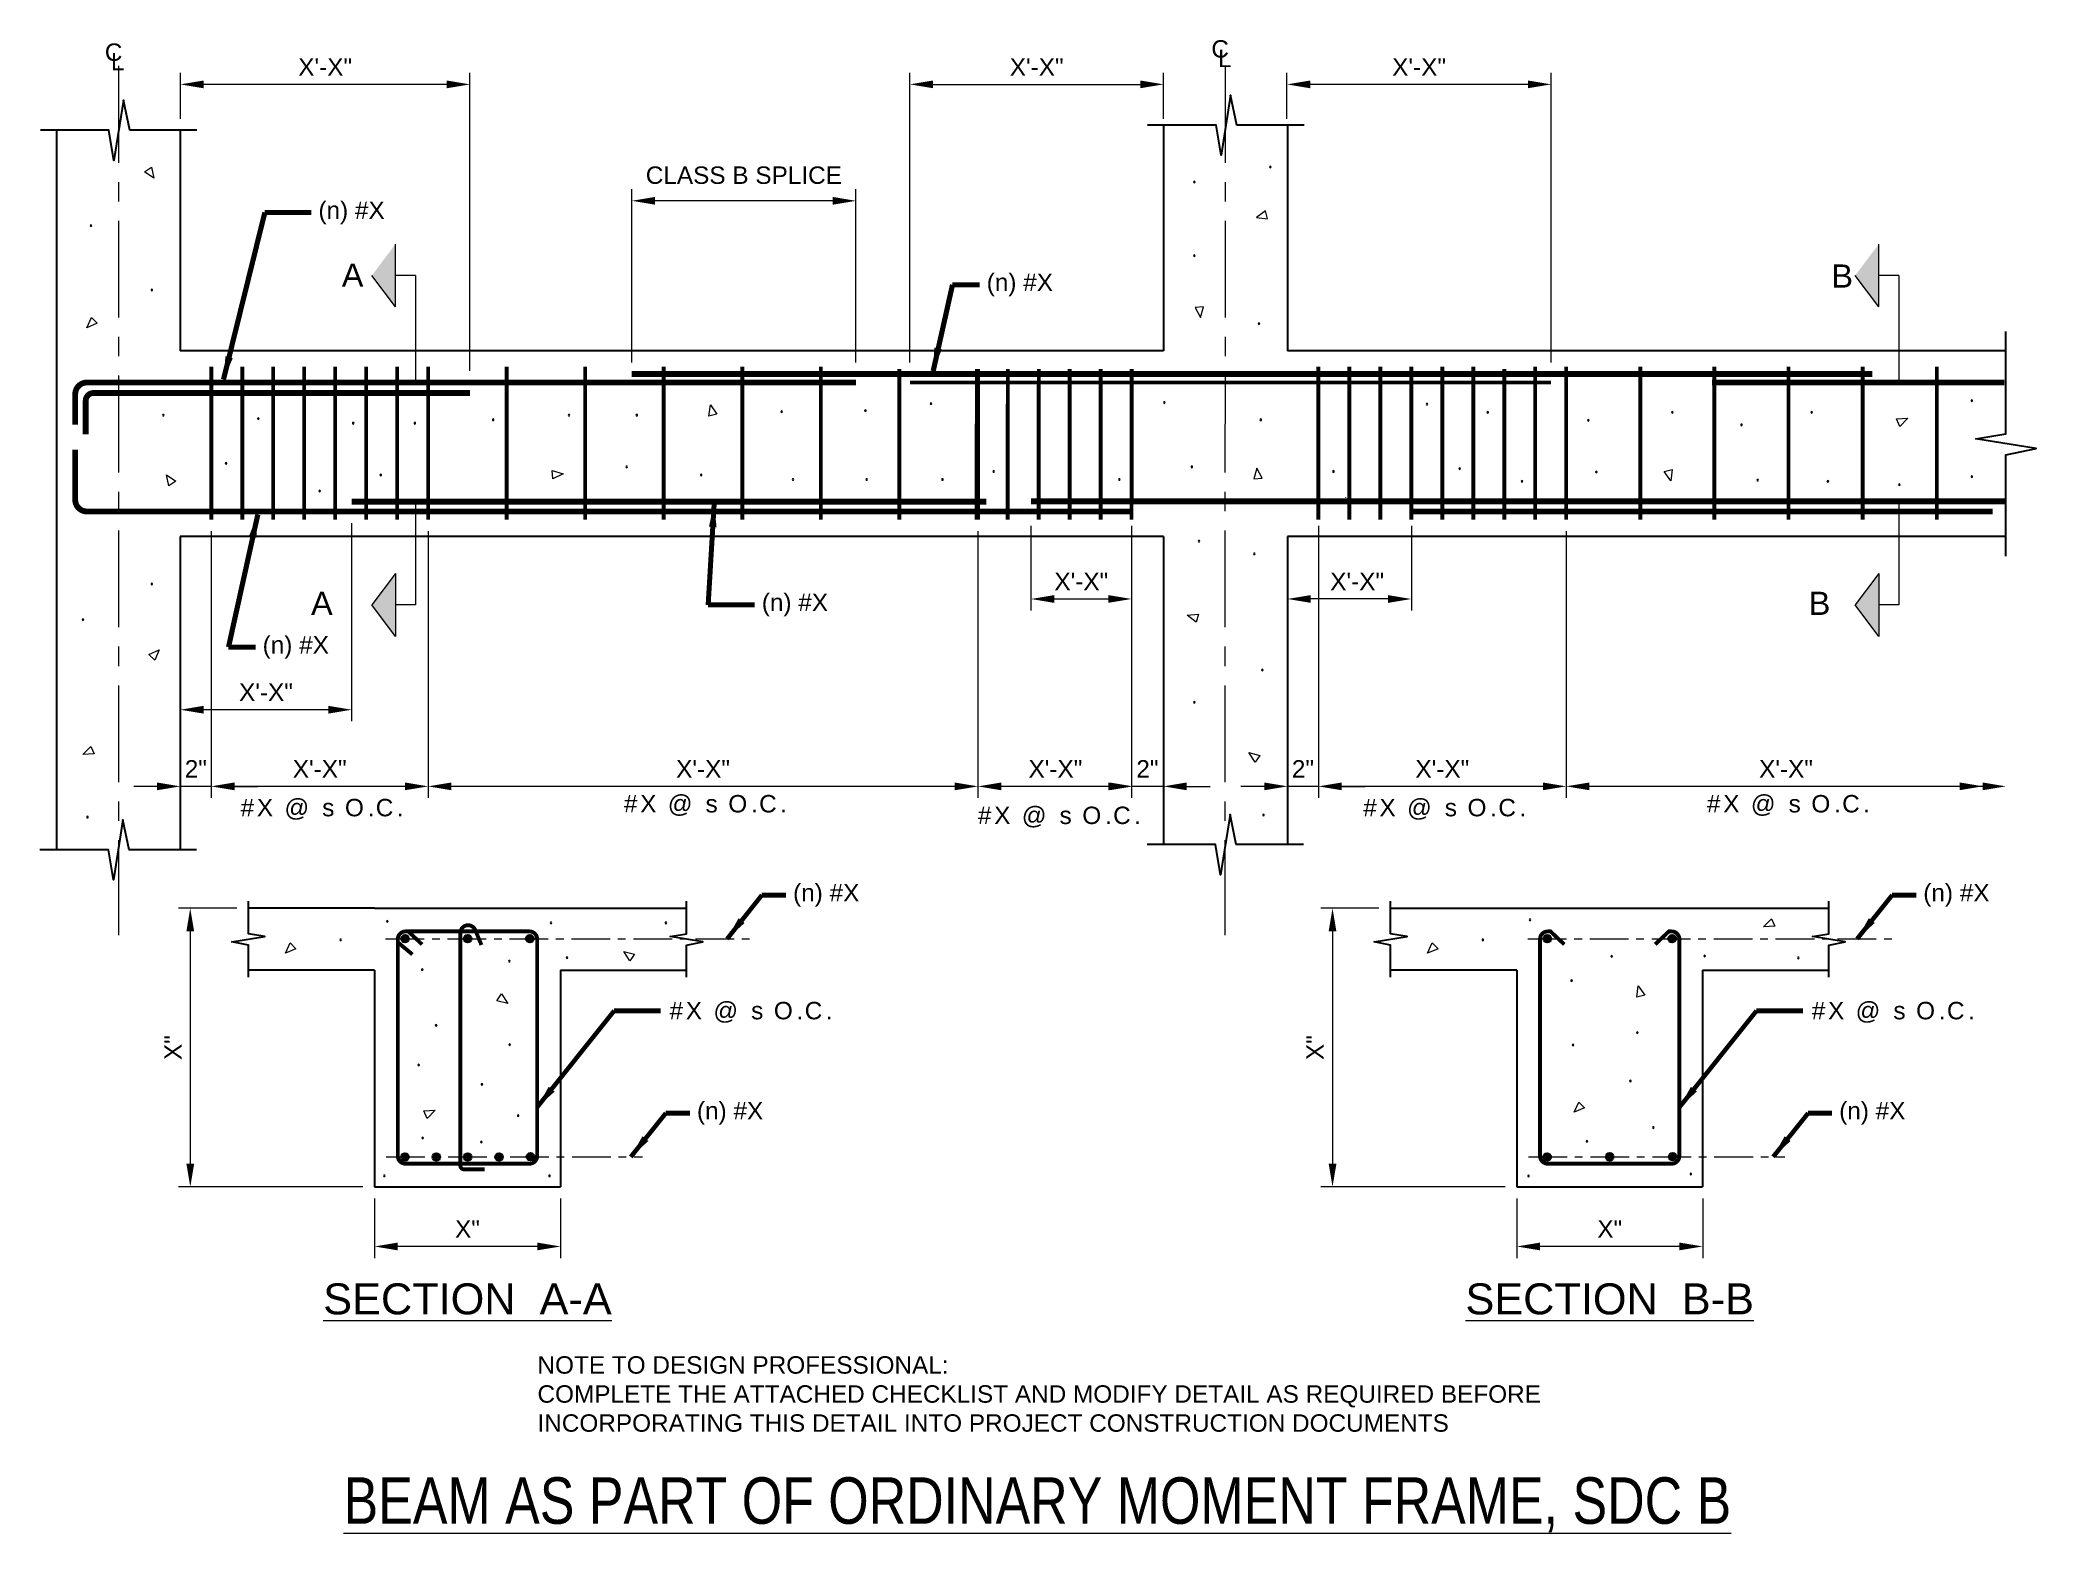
# Model space of a CAD drawing. Header units: inches. Extents: x -1737 to -1608, y 997 to 1093.
import ezdxf

# ---------------------------------------------------------------- set-up
doc = ezdxf.new("R2010")
doc.units = ezdxf.units.IN
doc.header["$LTSCALE"] = 5
doc.header["$MEASUREMENT"] = 0
doc.linetypes.add('CENTER', pattern=[2, 1.25, -0.25, 0.25, -0.25])
doc.linetypes.add('HIDDEN', pattern=[0.375, 0.25, -0.125])
for name, color, linetype, lineweight in [('S-ANNO-DIMS', 1, 'Continuous', 20), ('S-ANNO-TEXT', 7, 'Continuous', 20), ('S-DELT-PATT', 7, 'Continuous', 15), ('S-DETL', 3, 'Continuous', 30), ('S-GRID', 9, 'CENTER', 20)]:
    doc.layers.add(name, color=color, linetype=linetype, lineweight=lineweight)
doc.styles.add('Romans', font='arial.ttf')
doc.dimstyles.get("Standard").update_dxf_attribs({"dimtxt": 0.18, "dimasz": 0.18, "dimexe": 0.18, "dimexo": 0.0625, "dimgap": 0.09, "dimtad": 0, "dimtih": 1, "dimtoh": 1, "dimdec": 4, "dimzin": 0, "dimdsep": 46, "dimtxsty": 'Standard', "dimcen": 0.09, "dimadec": 0, "dimazin": 0, "dimtfac": 1, "dimtdec": 4, "dimtofl": 0, "dimtmove": 0, "dimatfit": 3, "dimfxl": 1, "dimtolj": 1, "dimtzin": 0, "dimarcsym": 0})

msp = doc.modelspace()

# ---------------------------------------------------------------- texts
at = {"layer": 'S-ANNO-DIMS', "char_height": 1.125, "attachment_point": 1, "style": 'Romans'}
for insert in [(-1724.398347, 1044.001939), (-1699.648043, 1044.251939), (-1651.919226, 1044.001939), (-1629.722058, 1044.251939), (-1676.792265, 1043.501939)]:
    msp.add_mtext('\\A1;\\pxql;{\\T1.2;#X @ s O.C.}', dxfattribs=dict(at, insert=insert))
at = {"layer": 'S-ANNO-TEXT', "linetype": 'HIDDEN', "style": 'Romans'}
for s, p in [('C', (-1661.72432, 1091.868841)), ('C', (-1733.166222, 1091.658354)), ('L', (-1732.775029, 1091.041379)), ('L', (-1661.299146, 1091.251866))]:
    msp.add_text(s, height=1.125, dxfattribs=at).set_placement(p)
at = {"layer": 'S-ANNO-TEXT', "style": 'Romans'}
for p in [(-1719.374486, 1081.451237), (-1676.22689, 1076.796721), (-1690.748731, 1056.127003), (-1722.977677, 1053.385594), (-1688.729395, 1037.377465), (-1615.760686, 1037.377154), (-1694.936726, 1023.301564), (-1621.189659, 1023.301253)]:
    msp.add_text('(n) #X', height=1.125, dxfattribs=at).set_placement(p)
at = {"layer": 'S-ANNO-TEXT', "style": 'Romans', "width": 0.8}
msp.add_text('%%UBEAM AS PART OF ORDINARY MOMENT FRAME, SDC B', height=3, dxfattribs=at).set_placement((-1717.750615, 997.191616))
at = {"layer": 'S-ANNO-TEXT', "insert": (-1691.907783, 1084.268908), "char_height": 1.125, "attachment_point": 5, "line_spacing_factor": 1.2, "style": 'Romans'}
msp.add_mtext('CLASS B SPLICE', dxfattribs=at)
at = {"layer": 'S-ANNO-TEXT', "linetype": 'Continuous', "style": 'Romans'}
for s, insert, char_height, attachment_point in [('\\pxqc; A', (-1718.447462, 1078.572254), 1.5, 1), ('\\pxqc;B', (-1621.744665, 1078.51399), 1.5, 1), ('\\pxqc; A', (-1718.454054, 1057.380605), 1.5, 3), ('\\pxqc;B', (-1621.707163, 1057.380605), 1.5, 3), ('{\\LSECTION  A-A}', (-1709.751297, 1012.715521), 2, 2), ('{\\LSECTION  B-B}', (-1636.00423, 1012.71521), 2, 2)]:
    msp.add_mtext(s, dxfattribs=dict(at, insert=insert, char_height=char_height, attachment_point=attachment_point))
at = {"layer": 'S-ANNO-TEXT', "char_height": 1.125, "attachment_point": 1, "style": 'Romans'}
for s, insert in [('\\A1;\\pxql;{\\T1.2;#X @ s O.C.}', (-1696.70482, 1030.89299)), ('\\A1;\\pxql;{\\T1.2;#X @ s O.C.}', (-1622.957753, 1030.892679)), ('NOTE TO DESIGN PROFESSIONAL: \\PCOMPLETE THE ATTACHED CHECKLIST AND MODIFY DETAIL AS REQUIRED BEFORE \\PINCORPORATING THIS DETAIL INTO PROJECT CONSTRUCTION DOCUMENTS', (-1705.232087, 1008.011363))]:
    msp.add_mtext(s, dxfattribs=dict(at, insert=insert))

# ---------------------------------------------------------------- blocks, each defined once
blk = doc.blocks.new('*D0')
at = {"layer": 'Defpoints', "color": 0, "transparency": 16777216}
for p in [(-1726.29, 1062.04), (-1728.29, 1044.81), (-1728.29, 1044.81)]:
    blk.add_point(p, dxfattribs=at)
at = {"layer": 'S-ANNO-DIMS', "transparency": 16777216}
for p, q in [((-1726.29, 1061.29), (-1726.29, 1044.06)), ((-1729.79, 1044.81), (-1731.29, 1044.81)), ((-1726.29, 1044.81), (-1728.29, 1044.81)), ((-1724.79, 1044.81), (-1723.29, 1044.81))]:
    blk.add_line(p, q, dxfattribs=at)
for points in [[(-1729.79, 1045.06), (-1729.79, 1044.56), (-1728.29, 1044.81)], [(-1724.79, 1045.06), (-1724.79, 1044.56), (-1726.29, 1044.81)]]:
    blk.add_solid(points, dxfattribs=at)
at = {"layer": 'S-ANNO-DIMS', "transparency": 16777216, "insert": (-1727.29, 1045.94), "char_height": 1.125, "attachment_point": 5, "style": 'Romans'}
blk.add_mtext('\\A1;2"', dxfattribs=at)
blk = doc.blocks.new('*D1')
at = {"layer": 'Defpoints', "color": 0, "transparency": 16777216}
for p in [(-1712.29, 1062.04), (-1726.29, 1060.19), (-1726.29, 1044.81)]:
    blk.add_point(p, dxfattribs=at)
at = {"layer": 'S-ANNO-DIMS', "transparency": 16777216}
for p, q in [((-1712.29, 1061.29), (-1712.29, 1044.06)), ((-1726.29, 1059.44), (-1726.29, 1044.06)), ((-1713.79, 1044.81), (-1724.79, 1044.81))]:
    blk.add_line(p, q, dxfattribs=at)
for points in [[(-1724.79, 1045.06), (-1724.79, 1044.56), (-1726.29, 1044.81)], [(-1713.79, 1045.06), (-1713.79, 1044.56), (-1712.29, 1044.81)]]:
    blk.add_solid(points, dxfattribs=at)
at = {"layer": 'S-ANNO-DIMS', "transparency": 16777216, "insert": (-1719.29, 1045.94), "char_height": 1.125, "attachment_point": 5, "style": 'Romans'}
blk.add_mtext('\\A1;X\'-X"', dxfattribs=at)
blk = doc.blocks.new('*D2')
at = {"layer": 'Defpoints', "color": 0, "transparency": 16777216}
for p in [(-1699.14, 1082.62), (-1699.14, 1071.44), (-1684.67, 1071.44)]:
    blk.add_point(p, dxfattribs=at)
at = {"layer": 'S-ANNO-DIMS', "transparency": 16777216}
for p, q in [((-1699.14, 1072.19), (-1699.14, 1083.37)), ((-1686.17, 1082.62), (-1697.64, 1082.62)), ((-1684.67, 1072.19), (-1684.67, 1083.37))]:
    blk.add_line(p, q, dxfattribs=at)
for points in [[(-1697.64, 1082.87), (-1697.64, 1082.37), (-1699.14, 1082.62)], [(-1686.17, 1082.87), (-1686.17, 1082.37), (-1684.67, 1082.62)]]:
    blk.add_solid(points, dxfattribs=at)
blk = doc.blocks.new('*D3')
at = {"layer": 'Defpoints', "color": 0, "transparency": 16777216}
for p in [(-1666.88, 1062.38), (-1666.88, 1044.81), (-1664.81, 1044.81)]:
    blk.add_point(p, dxfattribs=at)
at = {"layer": 'S-ANNO-DIMS', "transparency": 16777216}
for p, q in [((-1666.88, 1061.63), (-1666.88, 1044.06)), ((-1668.38, 1044.81), (-1669.88, 1044.81)), ((-1664.81, 1044.81), (-1666.88, 1044.81)), ((-1663.31, 1044.81), (-1661.81, 1044.81))]:
    blk.add_line(p, q, dxfattribs=at)
for points in [[(-1668.38, 1045.06), (-1668.38, 1044.56), (-1666.88, 1044.81)], [(-1663.31, 1045.06), (-1663.31, 1044.56), (-1664.81, 1044.81)]]:
    blk.add_solid(points, dxfattribs=at)
at = {"layer": 'S-ANNO-DIMS', "transparency": 16777216, "insert": (-1665.85, 1045.94), "char_height": 1.125, "attachment_point": 5, "style": 'Romans'}
blk.add_mtext('\\A1;2"', dxfattribs=at)
blk = doc.blocks.new('*D4')
at = {"layer": 'Defpoints', "color": 0, "transparency": 16777216}
for p in [(-1712.29, 1062.04), (-1676.79, 1047.71), (-1712.29, 1044.81)]:
    blk.add_point(p, dxfattribs=at)
at = {"layer": 'S-ANNO-DIMS', "transparency": 16777216}
for p, q in [((-1712.29, 1061.29), (-1712.29, 1044.06)), ((-1676.79, 1046.96), (-1676.79, 1044.06)), ((-1678.29, 1044.81), (-1710.79, 1044.81))]:
    blk.add_line(p, q, dxfattribs=at)
for points in [[(-1710.79, 1045.06), (-1710.79, 1044.56), (-1712.29, 1044.81)], [(-1678.29, 1045.06), (-1678.29, 1044.56), (-1676.79, 1044.81)]]:
    blk.add_solid(points, dxfattribs=at)
at = {"layer": 'S-ANNO-DIMS', "transparency": 16777216, "insert": (-1694.54, 1045.94), "char_height": 1.125, "attachment_point": 5, "style": 'Romans'}
blk.add_mtext('\\A1;X\'-X"', dxfattribs=at)
blk = doc.blocks.new('*D5')
at = {"layer": 'Defpoints', "color": 0, "transparency": 16777216}
for p in [(-1676.79, 1062.04), (-1676.79, 1044.81), (-1666.79, 1044.81)]:
    blk.add_point(p, dxfattribs=at)
at = {"layer": 'S-ANNO-DIMS', "transparency": 16777216}
for p, q in [((-1676.79, 1061.29), (-1676.79, 1044.06)), ((-1668.29, 1044.81), (-1675.29, 1044.81))]:
    blk.add_line(p, q, dxfattribs=at)
for points in [[(-1675.29, 1045.06), (-1675.29, 1044.56), (-1676.79, 1044.81)], [(-1668.29, 1045.06), (-1668.29, 1044.56), (-1666.79, 1044.81)]]:
    blk.add_solid(points, dxfattribs=at)
at = {"layer": 'S-ANNO-DIMS', "transparency": 16777216, "insert": (-1671.79, 1045.94), "char_height": 1.125, "attachment_point": 5, "style": 'Romans'}
blk.add_mtext('\\A1;X\'-X"', dxfattribs=at)
blk = doc.blocks.new('*D6')
at = {"layer": 'Defpoints', "color": 0, "transparency": 16777216}
for p in [(-1723.9, 1036.94), (-1727.65, 1018.94), (-1715.75, 1018.94)]:
    blk.add_point(p, dxfattribs=at)
at = {"layer": 'S-ANNO-DIMS', "transparency": 16777216}
for p, q in [((-1724.65, 1036.94), (-1728.4, 1036.94)), ((-1727.65, 1035.44), (-1727.65, 1020.44)), ((-1716.5, 1018.94), (-1728.4, 1018.94))]:
    blk.add_line(p, q, dxfattribs=at)
for points in [[(-1727.9, 1035.44), (-1727.4, 1035.44), (-1727.65, 1036.94)], [(-1727.9, 1020.44), (-1727.4, 1020.44), (-1727.65, 1018.94)]]:
    blk.add_solid(points, dxfattribs=at)
at = {"layer": 'S-ANNO-DIMS', "transparency": 16777216, "insert": (-1728.77, 1027.94), "char_height": 1.125, "attachment_point": 5, "rotation": 90, "style": 'Romans'}
blk.add_mtext('\\A1;X"', dxfattribs=at)
blk = doc.blocks.new('*D7')
at = {"layer": 'Defpoints', "color": 0, "transparency": 16777216}
for p in [(-1715.75, 1018.94), (-1703.75, 1018.94), (-1715.75, 1015.1)]:
    blk.add_point(p, dxfattribs=at)
at = {"layer": 'S-ANNO-DIMS', "transparency": 16777216}
for p, q in [((-1715.75, 1018.19), (-1715.75, 1014.35)), ((-1703.75, 1018.19), (-1703.75, 1014.35)), ((-1705.25, 1015.1), (-1714.25, 1015.1))]:
    blk.add_line(p, q, dxfattribs=at)
for points in [[(-1714.25, 1015.35), (-1714.25, 1014.85), (-1715.75, 1015.1)], [(-1705.25, 1015.35), (-1705.25, 1014.85), (-1703.75, 1015.1)]]:
    blk.add_solid(points, dxfattribs=at)
at = {"layer": 'S-ANNO-DIMS', "transparency": 16777216, "insert": (-1709.75, 1016.23), "char_height": 1.125, "attachment_point": 5, "style": 'Romans'}
blk.add_mtext('\\A1;X"', dxfattribs=at)
blk = doc.blocks.new('*D8')
at = {"layer": 'Defpoints', "color": 0, "transparency": 16777216}
for p in [(-1642, 1018.94), (-1630, 1018.94), (-1642, 1015.1)]:
    blk.add_point(p, dxfattribs=at)
at = {"layer": 'S-ANNO-DIMS', "transparency": 16777216}
for p, q in [((-1642, 1018.19), (-1642, 1014.35)), ((-1630, 1018.19), (-1630, 1014.35)), ((-1631.5, 1015.1), (-1640.5, 1015.1))]:
    blk.add_line(p, q, dxfattribs=at)
for points in [[(-1640.5, 1015.35), (-1640.5, 1014.85), (-1642, 1015.1)], [(-1631.5, 1015.35), (-1631.5, 1014.85), (-1630, 1015.1)]]:
    blk.add_solid(points, dxfattribs=at)
at = {"layer": 'S-ANNO-DIMS', "transparency": 16777216, "insert": (-1636, 1016.23), "char_height": 1.125, "attachment_point": 5, "style": 'Romans'}
blk.add_mtext('\\A1;X"', dxfattribs=at)
blk = doc.blocks.new('*D9')
at = {"layer": 'Defpoints', "color": 0, "transparency": 16777216}
for p in [(-1717.23, 1062.56), (-1728.29, 1049.76), (-1728.29, 1049.76)]:
    blk.add_point(p, dxfattribs=at)
at = {"layer": 'S-ANNO-DIMS', "transparency": 16777216}
for p, q in [((-1717.23, 1061.81), (-1717.23, 1049.01)), ((-1718.73, 1049.76), (-1726.79, 1049.76))]:
    blk.add_line(p, q, dxfattribs=at)
for points in [[(-1726.79, 1050.01), (-1726.79, 1049.51), (-1728.29, 1049.76)], [(-1718.73, 1050.01), (-1718.73, 1049.51), (-1717.23, 1049.76)]]:
    blk.add_solid(points, dxfattribs=at)
at = {"layer": 'S-ANNO-DIMS', "transparency": 16777216, "insert": (-1722.76, 1050.89), "char_height": 1.125, "attachment_point": 5, "style": 'Romans'}
blk.add_mtext('\\A1;X\'-X"', dxfattribs=at)
blk = doc.blocks.new('*D10')
at = {"layer": 'Defpoints', "color": 0, "transparency": 16777216}
for p in [(-1728.29, 1090.14), (-1728.29, 1087.17), (-1709.59, 1070.89)]:
    blk.add_point(p, dxfattribs=at)
at = {"layer": 'S-ANNO-DIMS', "transparency": 16777216}
for p, q in [((-1728.29, 1087.92), (-1728.29, 1090.89)), ((-1709.59, 1071.64), (-1709.59, 1090.89)), ((-1711.09, 1090.14), (-1726.79, 1090.14))]:
    blk.add_line(p, q, dxfattribs=at)
for points in [[(-1726.79, 1090.39), (-1726.79, 1089.89), (-1728.29, 1090.14)], [(-1711.09, 1090.39), (-1711.09, 1089.89), (-1709.59, 1090.14)]]:
    blk.add_solid(points, dxfattribs=at)
at = {"layer": 'S-ANNO-DIMS', "transparency": 16777216, "insert": (-1718.94, 1091.26), "char_height": 1.125, "attachment_point": 5, "style": 'Romans'}
blk.add_mtext('\\A1;X\'-X" ', dxfattribs=at)
blk = doc.blocks.new('*D11')
at = {"layer": 'Defpoints', "color": 0, "transparency": 16777216}
for p in [(-1664.81, 1090.14), (-1664.81, 1087.17), (-1681.19, 1071.44)]:
    blk.add_point(p, dxfattribs=at)
at = {"layer": 'S-ANNO-DIMS', "transparency": 16777216}
for p, q in [((-1681.19, 1072.19), (-1681.19, 1090.89)), ((-1664.81, 1087.92), (-1664.81, 1090.89)), ((-1679.69, 1090.14), (-1666.31, 1090.14))]:
    blk.add_line(p, q, dxfattribs=at)
for points in [[(-1679.69, 1090.39), (-1679.69, 1089.89), (-1681.19, 1090.14)], [(-1666.31, 1090.39), (-1666.31, 1089.89), (-1664.81, 1090.14)]]:
    blk.add_solid(points, dxfattribs=at)
at = {"layer": 'S-ANNO-DIMS', "transparency": 16777216, "insert": (-1673, 1091.26), "char_height": 1.125, "attachment_point": 5, "style": 'Romans'}
blk.add_mtext('\\A1;X\'-X" ', dxfattribs=at)
blk = doc.blocks.new('*D12')
at = {"layer": 'Defpoints', "color": 0, "transparency": 16777216}
for p in [(-1656.84, 1090.14), (-1656.84, 1087.17), (-1639.78, 1071.44)]:
    blk.add_point(p, dxfattribs=at)
at = {"layer": 'S-ANNO-DIMS', "transparency": 16777216}
for p, q in [((-1656.84, 1087.92), (-1656.84, 1090.89)), ((-1639.78, 1072.19), (-1639.78, 1090.89)), ((-1641.28, 1090.14), (-1655.34, 1090.14))]:
    blk.add_line(p, q, dxfattribs=at)
for points in [[(-1655.34, 1090.39), (-1655.34, 1089.89), (-1656.84, 1090.14)], [(-1641.28, 1090.39), (-1641.28, 1089.89), (-1639.78, 1090.14)]]:
    blk.add_solid(points, dxfattribs=at)
at = {"layer": 'S-ANNO-DIMS', "transparency": 16777216, "insert": (-1648.31, 1091.26), "char_height": 1.125, "attachment_point": 5, "style": 'Romans'}
blk.add_mtext('\\A1;X\'-X" ', dxfattribs=at)
blk = doc.blocks.new('*D13')
at = {"layer": 'Defpoints', "color": 0, "transparency": 16777216}
for p in [(-1638.81, 1062.04), (-1610.42, 1059.68), (-1638.81, 1044.81)]:
    blk.add_point(p, dxfattribs=at)
at = {"layer": 'S-ANNO-DIMS', "transparency": 16777216}
for p, q in [((-1638.81, 1061.29), (-1638.81, 1044.06)), ((-1611.92, 1044.81), (-1637.31, 1044.81))]:
    blk.add_line(p, q, dxfattribs=at)
for points in [[(-1637.31, 1045.06), (-1637.31, 1044.56), (-1638.81, 1044.81)], [(-1611.92, 1045.06), (-1611.92, 1044.56), (-1610.42, 1044.81)]]:
    blk.add_solid(points, dxfattribs=at)
at = {"layer": 'S-ANNO-DIMS', "transparency": 16777216, "insert": (-1624.62, 1045.94), "char_height": 1.125, "attachment_point": 5, "style": 'Romans'}
blk.add_mtext('\\A1;X\'-X"', dxfattribs=at)
blk = doc.blocks.new('*D16')
at = {"layer": 'Defpoints', "color": 0, "transparency": 16777216}
for p in [(-1654.81, 1062.38), (-1656.81, 1045.15), (-1656.81, 1044.81)]:
    blk.add_point(p, dxfattribs=at)
at = {"layer": 'S-ANNO-DIMS', "transparency": 16777216}
for p, q in [((-1654.81, 1061.63), (-1654.81, 1044.06)), ((-1658.31, 1044.81), (-1659.81, 1044.81)), ((-1654.81, 1044.81), (-1656.81, 1044.81)), ((-1656.81, 1044.4), (-1656.81, 1044.06)), ((-1653.31, 1044.81), (-1651.81, 1044.81))]:
    blk.add_line(p, q, dxfattribs=at)
for points in [[(-1658.31, 1045.06), (-1658.31, 1044.56), (-1656.81, 1044.81)], [(-1653.31, 1045.06), (-1653.31, 1044.56), (-1654.81, 1044.81)]]:
    blk.add_solid(points, dxfattribs=at)
at = {"layer": 'S-ANNO-DIMS', "transparency": 16777216, "insert": (-1655.81, 1045.94), "char_height": 1.125, "attachment_point": 5, "style": 'Romans'}
blk.add_mtext('\\A1;2"', dxfattribs=at)
blk = doc.blocks.new('*D15')
at = {"layer": 'Defpoints', "color": 0, "transparency": 16777216}
for p in [(-1638.81, 1062.04), (-1654.81, 1060.52), (-1654.81, 1044.81)]:
    blk.add_point(p, dxfattribs=at)
at = {"layer": 'S-ANNO-DIMS', "transparency": 16777216}
for p, q in [((-1638.81, 1061.29), (-1638.81, 1044.06)), ((-1654.81, 1059.77), (-1654.81, 1044.06)), ((-1640.31, 1044.81), (-1653.31, 1044.81))]:
    blk.add_line(p, q, dxfattribs=at)
for points in [[(-1653.31, 1045.06), (-1653.31, 1044.56), (-1654.81, 1044.81)], [(-1640.31, 1045.06), (-1640.31, 1044.56), (-1638.81, 1044.81)]]:
    blk.add_solid(points, dxfattribs=at)
at = {"layer": 'S-ANNO-DIMS', "transparency": 16777216, "insert": (-1646.81, 1045.94), "char_height": 1.125, "attachment_point": 5, "style": 'Romans'}
blk.add_mtext('\\A1;X\'-X"', dxfattribs=at)
blk = doc.blocks.new('*D14')
at = {"layer": 'Defpoints', "color": 0, "transparency": 16777216}
for p in [(-1648.81, 1062.38), (-1656.81, 1056.91), (-1656.81, 1050.1)]:
    blk.add_point(p, dxfattribs=at)
at = {"layer": 'S-ANNO-DIMS', "transparency": 16777216}
for p, q in [((-1648.81, 1061.63), (-1648.81, 1056.16)), ((-1656.81, 1050.85), (-1656.81, 1057.66)), ((-1650.31, 1056.91), (-1655.31, 1056.91))]:
    blk.add_line(p, q, dxfattribs=at)
for points in [[(-1655.31, 1057.16), (-1655.31, 1056.66), (-1656.81, 1056.91)], [(-1650.31, 1057.16), (-1650.31, 1056.66), (-1648.81, 1056.91)]]:
    blk.add_solid(points, dxfattribs=at)
at = {"layer": 'S-ANNO-DIMS', "transparency": 16777216, "insert": (-1652.31, 1058.04), "char_height": 1.125, "attachment_point": 5, "style": 'Romans'}
blk.add_mtext('\\A1;X\'-X"', dxfattribs=at)
blk = doc.blocks.new('*D17')
at = {"layer": 'Defpoints', "color": 0, "transparency": 16777216}
for p in [(-1673.37, 1062.38), (-1666.88, 1060.94), (-1666.88, 1056.91)]:
    blk.add_point(p, dxfattribs=at)
at = {"layer": 'S-ANNO-DIMS', "transparency": 16777216}
for p, q in [((-1673.37, 1061.63), (-1673.37, 1056.16)), ((-1666.88, 1060.19), (-1666.88, 1056.16)), ((-1671.87, 1056.91), (-1668.38, 1056.91))]:
    blk.add_line(p, q, dxfattribs=at)
for points in [[(-1671.87, 1057.16), (-1671.87, 1056.66), (-1673.37, 1056.91)], [(-1668.38, 1057.16), (-1668.38, 1056.66), (-1666.88, 1056.91)]]:
    blk.add_solid(points, dxfattribs=at)
at = {"layer": 'S-ANNO-DIMS', "transparency": 16777216, "insert": (-1670.12, 1058.04), "char_height": 1.125, "attachment_point": 5, "style": 'Romans'}
blk.add_mtext('\\A1;X\'-X"', dxfattribs=at)
blk = doc.blocks.new('*D18')
at = {"layer": 'Defpoints', "color": 0, "transparency": 16777216}
for p in [(-1650.15, 1036.94), (-1653.9, 1018.94), (-1642, 1018.94)]:
    blk.add_point(p, dxfattribs=at)
at = {"layer": 'S-ANNO-DIMS', "transparency": 16777216}
for p, q in [((-1650.9, 1036.94), (-1654.65, 1036.94)), ((-1653.9, 1035.44), (-1653.9, 1020.44)), ((-1642.75, 1018.94), (-1654.65, 1018.94))]:
    blk.add_line(p, q, dxfattribs=at)
for points in [[(-1654.15, 1035.44), (-1653.65, 1035.44), (-1653.9, 1036.94)], [(-1654.15, 1020.44), (-1653.65, 1020.44), (-1653.9, 1018.94)]]:
    blk.add_solid(points, dxfattribs=at)
at = {"layer": 'S-ANNO-DIMS', "transparency": 16777216, "insert": (-1655.03, 1027.94), "char_height": 1.125, "attachment_point": 5, "rotation": 90, "style": 'Romans'}
blk.add_mtext('\\A1;X"', dxfattribs=at)

# ---------------------------------------------------------------- dimensions: what is measured, and where the dimension line sits
at = {"layer": 'S-ANNO-DIMS'}
for base, p1, p2, angle, text, override, picture, middle in [((-1728.292873, 1090.137916), (-1709.591732, 1070.886759), (-1728.292873, 1087.173714), 180, 'X\'-X" ', {"dimscale": 12, "dimtxt": 0.09375, "dimasz": 0.125, "dimexe": 0.0625, "dimgap": 0.0625, "dimtih": 0, "dimtoh": 0, "dimdec": 5, "dimrnd": 0.03125, "dimzin": 7, "dimlunit": 4, "dimtxsty": 'Romans', "dimcen": 0.125, "dimclrd": 256, "dimclre": 256, "dimclrt": 256, "dimadec": 4, "dimtdec": 5, "dimtofl": 1, "dimtvp": 1, "dimfrac": 2, "dimtzin": 3, "dimlwd": 65535, "dimlwe": 65535}, '*D10', (-1718.942303, 1090.137916)), ((-1664.813752, 1090.137916), (-1681.188186, 1071.435773), (-1664.813752, 1087.173714), 0, 'X\'-X" ', {"dimscale": 12, "dimtxt": 0.09375, "dimasz": 0.125, "dimexe": 0.0625, "dimgap": 0.0625, "dimtih": 0, "dimtoh": 0, "dimdec": 5, "dimrnd": 0.03125, "dimzin": 7, "dimlunit": 4, "dimtxsty": 'Romans', "dimcen": 0.125, "dimclrd": 256, "dimclre": 256, "dimclrt": 256, "dimadec": 4, "dimtdec": 5, "dimtofl": 1, "dimtvp": 1, "dimfrac": 2, "dimtzin": 3, "dimlwd": 65535, "dimlwe": 65535}, '*D11', (-1673.000969, 1090.137916)), ((-1656.839463, 1090.137916), (-1639.784637, 1071.435773), (-1656.839463, 1087.173714), 180, 'X\'-X" ', {"dimscale": 12, "dimtxt": 0.09375, "dimasz": 0.125, "dimexe": 0.0625, "dimgap": 0.0625, "dimtih": 0, "dimtoh": 0, "dimdec": 5, "dimrnd": 0.03125, "dimzin": 7, "dimlunit": 4, "dimtxsty": 'Romans', "dimcen": 0.125, "dimclrd": 256, "dimclre": 256, "dimclrt": 256, "dimadec": 4, "dimtdec": 5, "dimtofl": 1, "dimtvp": 1, "dimfrac": 2, "dimtzin": 3, "dimlwd": 65535, "dimlwe": 65535}, '*D12', (-1648.31205, 1090.137916)), ((-1699.1417, 1082.624723), (-1684.673865, 1071.435773), (-1699.1417, 1071.435773), 180, ' ', {"dimscale": 12, "dimtxt": 0.09375, "dimasz": 0.125, "dimexe": 0.0625, "dimgap": 0.0625, "dimtih": 0, "dimtoh": 0, "dimdec": 5, "dimrnd": 0.03125, "dimzin": 7, "dimlunit": 4, "dimtxsty": 'Romans', "dimcen": 0.125, "dimclrd": 256, "dimclre": 256, "dimclrt": 256, "dimadec": 4, "dimtdec": 5, "dimtofl": 1, "dimtvp": 1, "dimfrac": 2, "dimtzin": 3, "dimlwd": 65535, "dimlwe": 65535}, '*D2', (-1691.709618, 1082.624723)), ((-1728.292873, 1044.814439), (-1726.292873, 1062.041647), (-1728.292873, 1044.814439), 180, '2"', {"dimscale": 12, "dimtxt": 0.09375, "dimasz": 0.125, "dimexe": 0.0625, "dimgap": 0.0625, "dimtih": 0, "dimtoh": 0, "dimdec": 5, "dimrnd": 0.03125, "dimzin": 7, "dimlunit": 4, "dimtxsty": 'Romans', "dimcen": 0.125, "dimclrd": 256, "dimclre": 256, "dimclrt": 256, "dimadec": 4, "dimtdec": 5, "dimtofl": 1, "dimtvp": 1, "dimfrac": 2, "dimtzin": 3, "dimlwd": 65535, "dimlwe": 65535}, '*D0', (-1727.292873, 1044.814439)), ((-1728.292873, 1049.76345), (-1717.230494, 1062.560892), (-1728.292873, 1049.76345), 180, 'X\'-X"', {"dimscale": 12, "dimtxt": 0.09375, "dimasz": 0.125, "dimexe": 0.0625, "dimgap": 0.0625, "dimtih": 0, "dimtoh": 0, "dimdec": 5, "dimrnd": 0.03125, "dimzin": 7, "dimlunit": 4, "dimtxsty": 'Romans', "dimcen": 0.125, "dimclrd": 256, "dimclre": 256, "dimclrt": 256, "dimadec": 4, "dimtdec": 5, "dimtofl": 1, "dimtvp": 1, "dimfrac": 2, "dimtzin": 3, "dimlwd": 65535, "dimlwe": 65535}, '*D9', (-1722.761684, 1049.76345)), ((-1726.292873, 1044.814439), (-1712.292873, 1062.041647), (-1726.292873, 1060.185773), 180, 'X\'-X"', {"dimscale": 12, "dimtxt": 0.09375, "dimasz": 0.125, "dimexe": 0.0625, "dimgap": 0.0625, "dimtih": 0, "dimtoh": 0, "dimdec": 5, "dimrnd": 0.03125, "dimzin": 7, "dimlunit": 4, "dimtxsty": 'Romans', "dimcen": 0.125, "dimclrd": 256, "dimclre": 256, "dimclrt": 256, "dimadec": 4, "dimtdec": 5, "dimtofl": 1, "dimtvp": 1, "dimfrac": 2, "dimtzin": 3, "dimlwd": 65535, "dimlwe": 65535}, '*D1', (-1719.292873, 1044.814439)), ((-1712.292873, 1044.814439), (-1676.792265, 1047.711417), (-1712.292873, 1062.041647), 180, 'X\'-X"', {"dimscale": 12, "dimtxt": 0.09375, "dimasz": 0.125, "dimexe": 0.0625, "dimgap": 0.0625, "dimtih": 0, "dimtoh": 0, "dimdec": 5, "dimrnd": 0.03125, "dimzin": 7, "dimlunit": 4, "dimtxsty": 'Romans', "dimcen": 0.125, "dimclrd": 256, "dimclre": 256, "dimclrt": 256, "dimadec": 4, "dimtdec": 5, "dimtofl": 1, "dimtvp": 1, "dimfrac": 2, "dimtzin": 3, "dimlwd": 65535, "dimlwe": 65535}, '*D4', (-1694.542569, 1044.814439)), ((-1676.792265, 1044.814439), (-1666.792265, 1044.814439), (-1676.792265, 1062.041647), 180, 'X\'-X"', {"dimscale": 12, "dimtxt": 0.09375, "dimasz": 0.125, "dimexe": 0.0625, "dimgap": 0.0625, "dimtih": 0, "dimtoh": 0, "dimdec": 5, "dimrnd": 0.03125, "dimzin": 7, "dimlunit": 4, "dimtxsty": 'Romans', "dimcen": 0.125, "dimclrd": 256, "dimclre": 256, "dimclrt": 256, "dimadec": 4, "dimtdec": 5, "dimtofl": 1, "dimtvp": 1, "dimfrac": 2, "dimtzin": 3, "dimlwd": 65535, "dimlwe": 65535}, '*D5', (-1671.792265, 1044.814439)), ((-1666.876508, 1056.91164), (-1673.372902, 1062.375642), (-1666.876508, 1060.935773), 0, 'X\'-X"', {"dimscale": 12, "dimtxt": 0.09375, "dimasz": 0.125, "dimexe": 0.0625, "dimgap": 0.0625, "dimtih": 0, "dimtoh": 0, "dimdec": 5, "dimrnd": 0.03125, "dimzin": 7, "dimlunit": 4, "dimtxsty": 'Romans', "dimcen": 0.125, "dimclrd": 256, "dimclre": 256, "dimclrt": 256, "dimadec": 4, "dimtdec": 5, "dimtofl": 1, "dimtvp": 1, "dimfrac": 2, "dimtzin": 3, "dimlwd": 65535, "dimlwe": 65535}, '*D17', (-1670.124705, 1056.91164)), ((-1666.876508, 1044.814439), (-1664.813752, 1044.814439), (-1666.876508, 1062.375642), 180, '2"', {"dimscale": 12, "dimtxt": 0.09375, "dimasz": 0.125, "dimexe": 0.0625, "dimgap": 0.0625, "dimtih": 0, "dimtoh": 0, "dimdec": 5, "dimrnd": 0.03125, "dimzin": 7, "dimlunit": 4, "dimtxsty": 'Romans', "dimcen": 0.125, "dimclrd": 256, "dimclre": 256, "dimclrt": 256, "dimadec": 4, "dimtdec": 5, "dimtofl": 1, "dimtvp": 1, "dimfrac": 2, "dimtzin": 3, "dimlwd": 65535, "dimlwe": 65535}, '*D3', (-1665.84513, 1044.814439)), ((-1656.813752, 1044.814439), (-1654.813752, 1062.375642), (-1656.813752, 1045.148434), 180, '2"', {"dimscale": 12, "dimtxt": 0.09375, "dimasz": 0.125, "dimexe": 0.0625, "dimgap": 0.0625, "dimtih": 0, "dimtoh": 0, "dimdec": 5, "dimrnd": 0.03125, "dimzin": 7, "dimlunit": 4, "dimtxsty": 'Romans', "dimcen": 0.125, "dimclrd": 256, "dimclre": 256, "dimclrt": 256, "dimadec": 4, "dimtdec": 5, "dimtofl": 1, "dimtvp": 1, "dimfrac": 2, "dimtzin": 3, "dimlwd": 65535, "dimlwe": 65535}, '*D16', (-1655.813752, 1044.814439)), ((-1656.813752, 1056.91164), (-1648.813752, 1062.375642), (-1656.813752, 1050.097445), 180, 'X\'-X"', {"dimscale": 12, "dimtxt": 0.09375, "dimasz": 0.125, "dimexe": 0.0625, "dimgap": 0.0625, "dimtih": 0, "dimtoh": 0, "dimdec": 5, "dimrnd": 0.03125, "dimzin": 7, "dimlunit": 4, "dimtxsty": 'Romans', "dimcen": 0.125, "dimclrd": 256, "dimclre": 256, "dimclrt": 256, "dimadec": 4, "dimtdec": 5, "dimtofl": 1, "dimtvp": 1, "dimfrac": 2, "dimtzin": 3, "dimlwd": 65535, "dimlwe": 65535}, '*D14', (-1652.313752, 1056.91164)), ((-1654.813752, 1044.814439), (-1638.813752, 1062.041647), (-1654.813752, 1060.519768), 180, 'X\'-X"', {"dimscale": 12, "dimtxt": 0.09375, "dimasz": 0.125, "dimexe": 0.0625, "dimgap": 0.0625, "dimtih": 0, "dimtoh": 0, "dimdec": 5, "dimrnd": 0.03125, "dimzin": 7, "dimlunit": 4, "dimtxsty": 'Romans', "dimcen": 0.125, "dimclrd": 256, "dimclre": 256, "dimclrt": 256, "dimadec": 4, "dimtdec": 5, "dimtofl": 1, "dimtvp": 1, "dimfrac": 2, "dimtzin": 3, "dimlwd": 65535, "dimlwe": 65535}, '*D15', (-1646.813752, 1044.814439)), ((-1638.813752, 1044.814439), (-1610.419415, 1059.681736), (-1638.813752, 1062.041647), 180, 'X\'-X"', {"dimscale": 12, "dimtxt": 0.09375, "dimasz": 0.125, "dimexe": 0.0625, "dimgap": 0.0625, "dimtih": 0, "dimtoh": 0, "dimdec": 5, "dimrnd": 0.03125, "dimzin": 7, "dimlunit": 4, "dimtxsty": 'Romans', "dimcen": 0.125, "dimse1": 1, "dimse2": 0, "dimclrd": 256, "dimclre": 256, "dimclrt": 256, "dimadec": 4, "dimtdec": 5, "dimtofl": 1, "dimtvp": 1, "dimfrac": 2, "dimtzin": 3, "dimlwd": 65535, "dimlwe": 65535}, '*D13', (-1624.616584, 1044.814439)), ((-1727.648057, 1018.942722), (-1723.898057, 1036.942722), (-1715.751297, 1018.942722), 270, 'X"', {"dimscale": 12, "dimtxt": 0.09375, "dimasz": 0.125, "dimexe": 0.0625, "dimgap": 0.0625, "dimtih": 0, "dimtoh": 0, "dimdec": 5, "dimrnd": 0.03125, "dimzin": 7, "dimlunit": 4, "dimtxsty": 'Romans', "dimcen": 0.125, "dimclrd": 256, "dimclre": 256, "dimclrt": 256, "dimadec": 4, "dimtdec": 5, "dimtofl": 1, "dimtvp": 1, "dimfrac": 2, "dimtzin": 3, "dimlwd": 65535, "dimlwe": 65535}, '*D6', (-1727.648057, 1027.942722)), ((-1653.90099, 1018.942411), (-1650.15099, 1036.942411), (-1642.00423, 1018.942411), 270, 'X"', {"dimscale": 12, "dimtxt": 0.09375, "dimasz": 0.125, "dimexe": 0.0625, "dimgap": 0.0625, "dimtih": 0, "dimtoh": 0, "dimdec": 5, "dimrnd": 0.03125, "dimzin": 7, "dimlunit": 4, "dimtxsty": 'Romans', "dimcen": 0.125, "dimclrd": 256, "dimclre": 256, "dimclrt": 256, "dimadec": 4, "dimtdec": 5, "dimtofl": 1, "dimtvp": 1, "dimfrac": 2, "dimtzin": 3, "dimlwd": 65535, "dimlwe": 65535}, '*D18', (-1653.90099, 1027.942411)), ((-1715.751297, 1015.102408), (-1703.751297, 1018.942722), (-1715.751297, 1018.942722), 180, 'X"', {"dimscale": 12, "dimtxt": 0.09375, "dimasz": 0.125, "dimexe": 0.0625, "dimgap": 0.0625, "dimtih": 0, "dimtoh": 0, "dimdec": 5, "dimrnd": 0.03125, "dimzin": 7, "dimlunit": 4, "dimtxsty": 'Romans', "dimcen": 0.125, "dimclrd": 256, "dimclre": 256, "dimclrt": 256, "dimadec": 4, "dimtdec": 5, "dimtofl": 1, "dimtvp": 1, "dimfrac": 2, "dimtzin": 3, "dimlwd": 65535, "dimlwe": 65535}, '*D7', (-1709.751297, 1015.102408)), ((-1642.00423, 1015.102097), (-1630.00423, 1018.942411), (-1642.00423, 1018.942411), 180, 'X"', {"dimscale": 12, "dimtxt": 0.09375, "dimasz": 0.125, "dimexe": 0.0625, "dimgap": 0.0625, "dimtih": 0, "dimtoh": 0, "dimdec": 5, "dimrnd": 0.03125, "dimzin": 7, "dimlunit": 4, "dimtxsty": 'Romans', "dimcen": 0.125, "dimclrd": 256, "dimclre": 256, "dimclrt": 256, "dimadec": 4, "dimtdec": 5, "dimtofl": 1, "dimtvp": 1, "dimfrac": 2, "dimtzin": 3, "dimlwd": 65535, "dimlwe": 65535}, '*D8', (-1636.00423, 1015.102097))]:
    dim = msp.add_linear_dim(base=base, p1=p1, p2=p2, angle=angle, text=text, dimstyle='Standard', override=override, dxfattribs=at)
    dim.commit()
    dim.dimension.update_dxf_attribs({"geometry": picture, "text_midpoint": middle, "dimtype": 128})

# ---------------------------------------------------------------- hatches: boundary and pattern name
at = {"layer": 'S-ANNO-TEXT'}
h = msp.add_hatch(color=256, dxfattribs=at)
h.dxf.hatch_style = 1
h.paths.add_polyline_path([(-1714.392814, 1075.769567), (-1714.392814, 1079.831305), (-1715.926047, 1077.800436)])
h = msp.add_hatch(color=256, dxfattribs=at)
h.dxf.hatch_style = 1
h.paths.add_polyline_path([(-1618.623005, 1075.769567), (-1618.623005, 1079.831305), (-1620.156238, 1077.800436)])
h = msp.add_hatch(color=256, dxfattribs=at)
h.dxf.hatch_style = 1
h.paths.add_polyline_path([(-1715.926047, 1056.525171), (-1714.392814, 1054.494302), (-1714.392814, 1058.55604)])
h = msp.add_hatch(color=256, dxfattribs=at)
h.dxf.hatch_style = 1
h.paths.add_polyline_path([(-1620.156238, 1056.525171), (-1618.623005, 1054.494302), (-1618.623005, 1058.55604)])
at = {"layer": 'S-DETL', "linetype": 'Continuous'}
h = msp.add_hatch(color=256, dxfattribs=at)
h.dxf.hatch_style = 1
h.paths.add_polyline_path([(-1713.529797, 1034.969222, 1), (-1714.029797, 1034.969222, 1)])
h = msp.add_hatch(color=256, dxfattribs=at)
h.dxf.hatch_style = 1
h.paths.add_polyline_path([(-1709.486699, 1034.969222, 1), (-1709.986699, 1034.969222, 1)])
h = msp.add_hatch(color=256, dxfattribs=at)
h.dxf.hatch_style = 1
h.paths.add_polyline_path([(-1705.472797, 1034.969222, 1), (-1705.972797, 1034.969222, 1)])
h = msp.add_hatch(color=256, dxfattribs=at)
h.dxf.hatch_style = 1
h.paths.add_polyline_path([(-1639.78273, 1034.968911, 1), (-1640.28273, 1034.968911, 1)])
h = msp.add_hatch(color=256, dxfattribs=at)
h.dxf.hatch_style = 1
h.paths.add_polyline_path([(-1631.72573, 1034.968911, 1), (-1632.22573, 1034.968911, 1)])
h = msp.add_hatch(color=256, dxfattribs=at)
h.dxf.hatch_style = 1
h.paths.add_polyline_path([(-1713.540836, 1020.879631, 1), (-1714.040836, 1020.879631, 1)])
h = msp.add_hatch(color=256, dxfattribs=at)
h.dxf.hatch_style = 1
h.paths.add_polyline_path([(-1711.513767, 1020.879631, 1), (-1712.013767, 1020.879631, 1)])
h = msp.add_hatch(color=256, dxfattribs=at)
h.dxf.hatch_style = 1
h.paths.add_polyline_path([(-1709.486699, 1020.879631, 1), (-1709.986699, 1020.879631, 1)])
h = msp.add_hatch(color=256, dxfattribs=at)
h.dxf.hatch_style = 1
h.paths.add_polyline_path([(-1707.459631, 1020.879631, 1), (-1707.959631, 1020.879631, 1)])
h = msp.add_hatch(color=256, dxfattribs=at)
h.dxf.hatch_style = 1
h.paths.add_polyline_path([(-1705.432562, 1020.893322, 1), (-1705.932562, 1020.893322, 1)])
h = msp.add_hatch(color=256, dxfattribs=at)
h.dxf.hatch_style = 1
h.paths.add_polyline_path([(-1639.793769, 1020.87932, 1), (-1640.293769, 1020.87932, 1)])
h = msp.add_hatch(color=256, dxfattribs=at)
h.dxf.hatch_style = 1
h.paths.add_polyline_path([(-1635.75423, 1020.885476, 1), (-1636.25423, 1020.885476, 1)])
h = msp.add_hatch(color=256, dxfattribs=at)
h.dxf.hatch_style = 1
h.paths.add_polyline_path([(-1631.685495, 1020.893011, 1), (-1632.185495, 1020.893011, 1)])

# ---------------------------------------------------------------- linework, layer by layer
at = {"layer": 'S-ANNO-DIMS'}
msp.add_line((-1653.032131, 1063.457933), (-1653.032131, 1063.483127), dxfattribs=at)
msp.add_lwpolyline([(-1611.919415, 1044.814439, 0, 0.5, 0), (-1613.419415, 1044.814439, 0.5, 0.5, 0)], format="xyseb", dxfattribs=at)
at = {"layer": 'S-ANNO-TEXT'}
for p, q in [((-1714.392814, 1075.769567), (-1714.392814, 1079.831305)), ((-1618.623005, 1075.769567), (-1618.623005, 1079.831305)), ((-1714.392814, 1075.769567), (-1715.926047, 1077.800436)), ((-1713.114926, 1077.800436), (-1714.392814, 1077.800436)), ((-1713.114926, 1077.800436), (-1713.114926, 1070.886759)), ((-1618.623005, 1075.769567), (-1620.156238, 1077.800436)), ((-1617.345118, 1077.800436), (-1618.623005, 1077.800436)), ((-1617.345118, 1077.800436), (-1617.345118, 1070.886759)), ((-1713.114926, 1063.214883), (-1713.114926, 1056.525171)), ((-1617.345118, 1063.214883), (-1617.345118, 1056.525171)), ((-1714.392814, 1058.55604), (-1715.926047, 1056.525171)), ((-1714.392814, 1058.55604), (-1714.392814, 1054.494302)), ((-1618.623005, 1058.55604), (-1620.156238, 1056.525171)), ((-1618.623005, 1058.55604), (-1618.623005, 1054.494302)), ((-1714.392814, 1054.494302), (-1715.926047, 1056.525171)), ((-1713.114926, 1056.525171), (-1714.392814, 1056.525171)), ((-1618.623005, 1054.494302), (-1620.156238, 1056.525171)), ((-1617.345118, 1056.525171), (-1618.623005, 1056.525171))]:
    msp.add_line(p, q, dxfattribs=at)
at = {"layer": 'S-DELT-PATT', "flags": 128}
for points in [[(-1730.160209, 1084.794801), (-1729.994013, 1084.080832), (-1730.594505, 1084.490703)], [(-1658.226066, 1081.973854), (-1658.81231, 1081.533751), (-1658.088846, 1081.461741)], [(-1733.652129, 1074.714598), (-1734.326392, 1074.426948), (-1734.027022, 1075.089491)], [(-1662.762051, 1075.733005), (-1662.430434, 1075.079245), (-1662.23389, 1075.779214)], [(-1694.158738, 1068.717468), (-1694.070719, 1069.445222), (-1693.646625, 1068.854689)], [(-1617.491828, 1068.536289), (-1616.759846, 1068.57598), (-1617.267765, 1068.055784)], [(-1729.02345, 1064.221818), (-1729.189645, 1064.935787), (-1728.589153, 1064.525916)], [(-1704.276958, 1065.204081), (-1703.575544, 1064.991026), (-1704.23075, 1064.67592)], [(-1658.445594, 1064.706083), (-1658.777211, 1065.359843), (-1658.973754, 1064.659874)], [(-1631.96778, 1065.271089), (-1632.055799, 1064.543335), (-1632.479893, 1065.133869)], [(-1662.694726, 1055.422531), (-1663.28097, 1055.862635), (-1662.557506, 1055.934644)], [(-1730.321196, 1053.32958), (-1729.646933, 1053.617231), (-1729.946303, 1052.954688)], [(-1733.850325, 1046.909486), (-1734.582307, 1046.869794), (-1734.074388, 1047.38999)], [(-1658.903963, 1046.378599), (-1659.304328, 1046.992668), (-1658.599865, 1046.812896)], [(-1625.334519, 1035.779516), (-1626.066501, 1035.739825), (-1625.558582, 1036.260021)], [(-1720.832491, 1034.325146), (-1721.506754, 1034.037495), (-1721.207384, 1034.700038)], [(-1699.262811, 1033.536541), (-1699.663176, 1034.150611), (-1698.958714, 1033.970838)], [(-1647.085424, 1034.324835), (-1647.759687, 1034.037184), (-1647.460317, 1034.699727)], [(-1707.546951, 1031.404094), (-1707.146586, 1030.790025), (-1707.851048, 1030.969798)], [(-1634.252475, 1031.194008), (-1634.164456, 1031.921763), (-1633.740362, 1031.331229)], [(-1712.578061, 1023.853265), (-1711.846079, 1023.892957), (-1712.353998, 1023.372761)], [(-1637.622179, 1024.049752), (-1638.296442, 1023.762102), (-1637.997071, 1024.424645)]]:
    msp.add_lwpolyline(points, close=True, dxfattribs=at)
for points in [[(-1662.869598, 1083.833683, 1), (-1662.765918, 1083.833683, 1)], [(-1657.96158, 1084.799914, 1), (-1657.8579, 1084.799914, 1)], [(-1734.113409, 1081.013211, 1), (-1734.009729, 1081.013211, 1)], [(-1662.869598, 1079.076856, 1), (-1662.765918, 1079.076856, 1)], [(-1730.181163, 1076.860535, 1), (-1730.077483, 1076.860535, 1)], [(-1658.705219, 1074.691658, 1), (-1658.601539, 1074.691658, 1)], [(-1612.673964, 1069.711854, 1), (-1612.570284, 1069.711854, 1)], [(-1729.43923, 1068.777648, 1), (-1729.33555, 1068.777648, 1)], [(-1723.3058, 1068.555183, 1), (-1723.20212, 1068.555183, 1)], [(-1708.145746, 1068.481028, 1), (-1708.042066, 1068.481028, 1)], [(-1703.248986, 1068.777648, 1), (-1703.145306, 1068.777648, 1)], [(-1698.871581, 1068.777648, 1), (-1698.767901, 1068.777648, 1)], [(-1689.523223, 1069.000112, 1), (-1689.419543, 1069.000112, 1)], [(-1684.10711, 1069.074267, 1), (-1684.00343, 1069.074267, 1)], [(-1679.87809, 1069.519198, 1), (-1679.77441, 1069.519198, 1)], [(-1664.816847, 1069.593353, 1), (-1664.713167, 1069.593353, 1)], [(-1658.584609, 1068.481028, 1), (-1658.480929, 1068.481028, 1)], [(-1647.848089, 1069.488878, 1), (-1647.744409, 1069.488878, 1)], [(-1643.928849, 1068.9686, 1), (-1643.825169, 1068.9686, 1)], [(-1637.437144, 1068.448323, 1), (-1637.333464, 1068.448323, 1)], [(-1632.008577, 1068.9686, 1), (-1631.904897, 1068.9686, 1)], [(-1623.010544, 1068.9686, 1), (-1622.906864, 1068.9686, 1)], [(-1717.181067, 1068.258564, 1), (-1717.077387, 1068.258564, 1)], [(-1713.202857, 1068.258564, 1), (-1713.099177, 1068.258564, 1)], [(-1627.546744, 1068.151022, 1), (-1627.443064, 1068.151022, 1)], [(-1725.387169, 1065.663141, 1), (-1725.283489, 1065.663141, 1)], [(-1715.399645, 1064.921593, 1), (-1715.295965, 1064.921593, 1)], [(-1699.527471, 1065.440677, 1), (-1699.423791, 1065.440677, 1)], [(-1694.716756, 1064.921593, 1), (-1694.613076, 1064.921593, 1)], [(-1688.781289, 1064.624972, 1), (-1688.677609, 1064.624972, 1)], [(-1684.032918, 1064.624972, 1), (-1683.929238, 1064.624972, 1)], [(-1679.136159, 1064.624972, 1), (-1679.032479, 1064.624972, 1)], [(-1675.82379, 1065.144057, 1), (-1675.72011, 1065.144057, 1)], [(-1667.710388, 1064.624972, 1), (-1667.606708, 1064.624972, 1)], [(-1663.036208, 1065.440677, 1), (-1662.932528, 1065.440677, 1)], [(-1653.891647, 1065.144057, 1), (-1653.787967, 1065.144057, 1)], [(-1645.743854, 1065.326654, 1), (-1645.640174, 1065.326654, 1)], [(-1641.720541, 1064.509076, 1), (-1641.616861, 1064.509076, 1)], [(-1636.916596, 1065.103679, 1), (-1636.812916, 1065.103679, 1)], [(-1626.505648, 1064.583401, 1), (-1626.401968, 1064.583401, 1)], [(-1621.969451, 1064.509076, 1), (-1621.865771, 1064.509076, 1)], [(-1612.673964, 1064.806378, 1), (-1612.570284, 1064.806378, 1)], [(-1719.348937, 1063.883424, 1), (-1719.245257, 1063.883424, 1)], [(-1617.358889, 1064.2861, 1), (-1617.255209, 1064.2861, 1)], [(-1662.572142, 1060.644154, 1), (-1662.468462, 1060.644154, 1)], [(-1659.002676, 1059.826574, 1), (-1658.898996, 1059.826574, 1)], [(-1730.181163, 1057.876875, 1), (-1730.077483, 1057.876875, 1)], [(-1734.63276, 1055.578072, 1), (-1734.52908, 1055.578072, 1)], [(-1658.482128, 1052.319707, 1), (-1658.378448, 1052.319707, 1)], [(-1662.869598, 1050.238596, 1), (-1662.765918, 1050.238596, 1)], [(-1734.335989, 1042.823425, 1), (-1734.232309, 1042.823425, 1)], [(-1658.407763, 1042.954705, 1), (-1658.304083, 1042.954705, 1)], [(-1641.203538, 1036.193681, 1), (-1641.099858, 1036.193681, 1)], [(-1717.996354, 1034.900227, 1), (-1717.892674, 1034.900227, 1)], [(-1714.973343, 1036.091464, 1), (-1714.869663, 1036.091464, 1)], [(-1704.409999, 1035.995192, 1), (-1704.306319, 1035.995192, 1)], [(-1696.993183, 1035.995192, 1), (-1696.889503, 1035.995192, 1)], [(-1644.249287, 1034.899916, 1), (-1644.145607, 1034.899916, 1)], [(-1703.382562, 1033.748836, 1), (-1703.278882, 1033.748836, 1)], [(-1635.930089, 1033.829844, 1), (-1635.826409, 1033.829844, 1)], [(-1629.921554, 1033.861786, 1), (-1629.817874, 1033.861786, 1)], [(-1623.881058, 1033.734012, 1), (-1623.777378, 1033.734012, 1)], [(-1712.725822, 1032.978656, 1), (-1712.622142, 1032.978656, 1)], [(-1707.107024, 1033.5242, 1), (-1707.003344, 1033.5242, 1)], [(-1638.518872, 1032.264599, 1), (-1638.415192, 1032.264599, 1)], [(-1711.826815, 1029.384485, 1), (-1711.723135, 1029.384485, 1)], [(-1634.268154, 1028.910505, 1), (-1634.164474, 1028.910505, 1)], [(-1707.074916, 1028.132943, 1), (-1706.971236, 1028.132943, 1)], [(-1638.422991, 1028.111911, 1), (-1638.319311, 1028.111911, 1)], [(-1712.950573, 1026.81722, 1), (-1712.846893, 1026.81722, 1)], [(-1708.872931, 1025.565679, 1), (-1708.769251, 1025.565679, 1)], [(-1634.715597, 1025.780018, 1), (-1634.611917, 1025.780018, 1)], [(-1706.52909, 1023.543957, 1), (-1706.42541, 1023.543957, 1)], [(-1712.693714, 1022.099871, 1), (-1712.590034, 1022.099871, 1)], [(-1633.245423, 1022.777305, 1), (-1633.141743, 1022.777305, 1)], [(-1708.905039, 1021.843144, 1), (-1708.801359, 1021.843144, 1)], [(-1637.528103, 1021.882879, 1), (-1637.424423, 1021.882879, 1)], [(-1715.165987, 1019.66097, 1), (-1715.062307, 1019.66097, 1)], [(-1704.50632, 1019.66097, 1), (-1704.40264, 1019.66097, 1)], [(-1641.299417, 1019.646817, 1), (-1641.195737, 1019.646817, 1)], [(-1630.816442, 1019.774591, 1), (-1630.712762, 1019.774591, 1)]]:
    msp.add_lwpolyline(points, format="xyb", close=True, dxfattribs=at)
at = {"layer": 'S-DETL', "linetype": 'Continuous'}
for p, q in [((-1736.292873, 1087.173714), (-1736.292873, 1040.711121)), ((-1728.292873, 1087.173714), (-1728.292873, 1072.935773)), ((-1664.813752, 1087.507709), (-1664.813752, 1072.935773)), ((-1656.813752, 1087.507709), (-1656.813752, 1072.935773)), ((-1664.813752, 1072.935773), (-1728.292873, 1072.935773)), ((-1610.419415, 1072.935773), (-1656.813752, 1072.935773)), ((-1664.813752, 1060.935773), (-1728.292873, 1060.935773)), ((-1728.292873, 1060.935773), (-1728.292873, 1040.711121)), ((-1664.813752, 1060.935773), (-1664.813752, 1041.045116)), ((-1610.419415, 1060.935773), (-1656.813752, 1060.935773)), ((-1656.813752, 1060.935773), (-1656.813752, 1041.045116)), ((-1715.751297, 1036.942722), (-1723.898057, 1036.942722)), ((-1715.751297, 1036.942722), (-1695.604537, 1036.942722)), ((-1650.15099, 1036.942411), (-1621.85747, 1036.942411)), ((-1715.751297, 1032.942722), (-1723.898057, 1032.942722)), ((-1715.751297, 1032.942722), (-1715.751297, 1018.942722)), ((-1703.751297, 1032.942722), (-1703.751297, 1018.942722)), ((-1703.751297, 1032.942722), (-1695.604537, 1032.942722)), ((-1642.00423, 1032.942411), (-1650.15099, 1032.942411)), ((-1642.00423, 1032.942411), (-1642.00423, 1018.942411)), ((-1630.00423, 1032.942411), (-1630.00423, 1018.942411)), ((-1630.00423, 1032.942411), (-1621.85747, 1032.942411)), ((-1715.751297, 1018.942722), (-1703.751297, 1018.942722)), ((-1642.00423, 1018.942411), (-1630.00423, 1018.942411))]:
    msp.add_line(p, q, dxfattribs=at)
for points in [[(-1727.215819, 1087.173714), (-1731.55679, 1087.173714), (-1731.956872, 1089.117006), (-1732.57379, 1085.230422), (-1732.897672, 1087.173714), (-1737.314843, 1087.173714)], [(-1655.736699, 1087.507709), (-1660.07767, 1087.507709), (-1660.477751, 1089.451001), (-1661.094669, 1085.564417), (-1661.418551, 1087.507709), (-1665.835722, 1087.507709)], [(-1610.419415, 1059.681736), (-1610.419415, 1066.227266), (-1608.476123, 1066.627348), (-1612.362707, 1067.244266), (-1610.419415, 1067.568148), (-1610.419415, 1074.189878)], [(-1727.256779, 1040.711121), (-1731.59775, 1040.711121), (-1731.997832, 1042.654413), (-1732.61475, 1038.767829), (-1732.938632, 1040.711121), (-1737.355803, 1040.711121)], [(-1655.777659, 1041.045116), (-1660.11863, 1041.045116), (-1660.518711, 1042.988408), (-1661.135629, 1039.101824), (-1661.459511, 1041.045116), (-1665.876682, 1041.045116)], [(-1723.898057, 1032.494867), (-1723.898057, 1034.556423), (-1724.957548, 1034.774549), (-1722.838566, 1035.110895), (-1723.898057, 1035.287477), (-1723.898057, 1037.390577)], [(-1695.604537, 1032.494867), (-1695.604537, 1034.556423), (-1694.545046, 1034.774549), (-1696.664028, 1035.110895), (-1695.604537, 1035.287477), (-1695.604537, 1037.390577)], [(-1650.15099, 1032.494556), (-1650.15099, 1034.556112), (-1651.210481, 1034.774238), (-1649.0915, 1035.110584), (-1650.15099, 1035.287166), (-1650.15099, 1037.390266)], [(-1621.85747, 1032.494556), (-1621.85747, 1034.556112), (-1620.797979, 1034.774238), (-1622.916961, 1035.110584), (-1621.85747, 1035.287166), (-1621.85747, 1037.390266)]]:
    msp.add_lwpolyline(points, dxfattribs=at)
for points, const_width in [([(-1684.673865, 1070.886759), (-1734.325128, 1070.886759, 0.4142135624), (-1735.075128, 1070.136759), (-1735.075128, 1068.174017)], 0.375), ([(-1709.591732, 1070.210745), (-1733.898778, 1070.210745, 0.4142135624), (-1734.398778, 1069.710745), (-1734.398778, 1067.53171)], 0.375), ([(-1666.792265, 1062.560892), (-1734.325128, 1062.560892, -0.4142135624), (-1735.075128, 1063.310892), (-1735.075128, 1066.560892)], 0.375), ([(-1632.182981, 1035.442411), (-1632.00423, 1035.442411, -0.4142135624), (-1631.50423, 1034.942411), (-1631.50423, 1020.942411, -0.4142135624), (-1632.00423, 1020.442411), (-1640.00423, 1020.442411, -0.4142135624), (-1640.50423, 1020.942411), (-1640.50423, 1034.942411, -0.4142135624), (-1640.00423, 1035.442411), (-1639.82548, 1035.442411)], 0.25)]:
    msp.add_lwpolyline(points, format="xyb", dxfattribs=dict(at, const_width=const_width))
for points, const_width in [([(-1726.292873, 1062.041647), (-1726.292873, 1071.918406)], 0.25), ([(-1724.292873, 1062.041647), (-1724.292873, 1071.918406)], 0.25), ([(-1722.292873, 1062.041647), (-1722.292873, 1071.918406)], 0.25), ([(-1720.292873, 1062.041647), (-1720.292873, 1071.918406)], 0.25), ([(-1718.292873, 1062.041647), (-1718.292873, 1071.918406)], 0.25), ([(-1716.292873, 1062.041647), (-1716.292873, 1071.918406)], 0.25), ([(-1714.292873, 1062.041647), (-1714.292873, 1071.918406)], 0.25), ([(-1712.292873, 1062.041647), (-1712.292873, 1071.918406)], 0.25), ([(-1707.221357, 1062.041647), (-1707.221357, 1071.918406)], 0.25), ([(-1702.149842, 1062.041647), (-1702.149842, 1071.918406)], 0.25), ([(-1699.1417, 1071.435773), (-1619.041779, 1071.435773)], 0.375), ([(-1697.078327, 1062.041647), (-1697.078327, 1071.918406)], 0.25), ([(-1692.006811, 1062.041647), (-1692.006811, 1071.918406)], 0.25), ([(-1686.935296, 1062.041647), (-1686.935296, 1071.918406)], 0.25), ([(-1681.863781, 1062.041647), (-1681.863781, 1071.750414)], 0.25), ([(-1681.188186, 1070.886759), (-1639.784637, 1070.886759)], 0.25), ([(-1676.876515, 1062.041647), (-1676.865103, 1071.770877)], 0.25), ([(-1676.792265, 1062.041647), (-1676.792265, 1071.750414)], 0.25), ([(-1674.876514, 1062.041647), (-1674.865104, 1071.768531)], 0.25), ([(-1672.876512, 1062.041647), (-1672.865105, 1071.766185)], 0.25), ([(-1670.876511, 1062.041647), (-1670.865107, 1071.763839)], 0.25), ([(-1668.87651, 1062.041647), (-1668.865108, 1071.761493)], 0.25), ([(-1666.876508, 1062.041647), (-1666.86511, 1071.759147)], 0.25), ([(-1654.813752, 1062.041647), (-1654.813752, 1071.918406)], 0.25), ([(-1652.813752, 1062.041647), (-1652.813752, 1071.918406)], 0.25), ([(-1650.813752, 1062.041647), (-1650.813752, 1071.918406)], 0.25), ([(-1648.813752, 1062.041647), (-1648.813752, 1071.918406)], 0.25), ([(-1646.813752, 1062.041647), (-1646.813752, 1071.918406)], 0.25), ([(-1644.813752, 1062.041647), (-1644.813752, 1071.918406)], 0.25), ([(-1642.813752, 1062.041647), (-1642.813752, 1071.752079)], 0.25), ([(-1640.813752, 1062.041647), (-1640.813752, 1071.918406)], 0.25), ([(-1638.813752, 1062.041647), (-1638.813752, 1071.918406)], 0.25), ([(-1634.028321, 1062.041647), (-1634.028321, 1071.918406)], 0.25), ([(-1629.406124, 1070.886759), (-1610.521821, 1070.886759)], 0.375), ([(-1629.24289, 1062.041647), (-1629.24289, 1071.918406)], 0.25), ([(-1624.457459, 1062.041647), (-1624.457459, 1071.918406)], 0.25), ([(-1619.672028, 1062.041647), (-1619.672028, 1071.918406)], 0.25), ([(-1614.886596, 1062.041647), (-1614.886596, 1071.918406)], 0.25), ([(-1717.230494, 1063.194522), (-1676.249923, 1063.194522)], 0.375), ([(-1673.372902, 1063.214883), (-1610.419415, 1063.214883)], 0.375), ([(-1648.813752, 1062.560892), (-1611.285119, 1062.560892)], 0.375), ([(-1714.29656, 1034.78413), (-1713.305725, 1033.955345)], 0.25), ([(-1713.62337, 1035.490651), (-1712.683594, 1034.604389)], 0.25), ([(-1639.876303, 1035.49034), (-1638.936528, 1034.604078)], 0.25), ([(-1632.132158, 1035.49034), (-1633.071933, 1034.604078)], 0.25)]:
    msp.add_lwpolyline(points, dxfattribs=dict(at, const_width=const_width))
at = {"layer": 'S-DETL', "linetype": 'Continuous', "const_width": 0.25}
msp.add_lwpolyline([(-1705.751297, 1020.442722), (-1713.751297, 1020.442722, -0.4142135624), (-1714.251297, 1020.942722), (-1714.251297, 1034.942722, -0.4142135624), (-1713.751297, 1035.442722), (-1705.751297, 1035.442722, -0.4142135624), (-1705.251297, 1034.942722), (-1705.251297, 1020.942722, -0.4142135624)], format="xyb", close=True, dxfattribs=at)
at = {"layer": 'S-DETL', "const_width": 0.25}
msp.add_lwpolyline([(-1708.641362, 1020.074033), (-1709.961335, 1020.074033, -0.4142135624), (-1710.211335, 1020.324033), (-1710.211335, 1035.343273, -0.8204561591), (-1709.249497, 1035.534861), (-1708.851296, 1034.569519)], format="xyb", dxfattribs=at)
at = {"layer": 'S-DETL', "linetype": 'Continuous'}
for centre in [(-1713.779797, 1034.969222), (-1709.736699, 1034.969222), (-1709.736699, 1034.969222), (-1705.722797, 1034.969222), (-1705.722797, 1034.969222), (-1640.03273, 1034.968911), (-1631.97573, 1034.968911), (-1713.790836, 1020.879631), (-1711.763767, 1020.879631), (-1709.736699, 1020.879631), (-1707.709631, 1020.879631), (-1705.682562, 1020.893322), (-1640.043769, 1020.87932), (-1636.00423, 1020.885476), (-1631.935495, 1020.893011)]:
    msp.add_circle(centre, 0.25, dxfattribs=at)
at = {"layer": 'S-GRID'}
for p, q in [((-1732.292873, 1091.331246), (-1732.292873, 1035.196745)), ((-1660.826607, 1091.331246), (-1660.860873, 1035.196745))]:
    msp.add_line(p, q, dxfattribs=at)
at = {"layer": 'S-GRID', "ltscale": 0.4}
for p, q in [((-1715.038196, 1034.969222), (-1691.365871, 1034.969222)), ((-1641.291129, 1034.968911), (-1617.618804, 1034.968911)), ((-1714.997961, 1020.893322), (-1698.447986, 1020.893322)), ((-1641.250894, 1020.893011), (-1624.700919, 1020.893011))]:
    msp.add_line(p, q, dxfattribs=at)

msp.set_redraw_order([(e.dxf.handle, doc.entitydb.next_handle()) for e in msp.query("TEXT MTEXT ATTDEF DIMENSION ARC_DIMENSION")])  # texts and dimensions are drawn at this point

# ---------------------------------------------------------------- leaders
at = {"layer": 'S-ANNO-TEXT'}
for points in [[(-1725.501347, 1071.074259), (-1722.827258, 1081.858208), (-1719.841829, 1081.857956)], [(-1679.692995, 1071.623273), (-1678.439288, 1077.203538), (-1676.694233, 1077.20344)], [(-1723.292873, 1062.373392), (-1725.190074, 1053.792282), (-1723.44502, 1053.792313)], [(-1693.829472, 1063.057269), (-1694.204789, 1056.533566), (-1691.216074, 1056.533722)], [(-1692.990655, 1034.969222), (-1690.740369, 1037.784145), (-1689.196738, 1037.784184)], [(-1620.021946, 1034.968911), (-1617.771661, 1037.783834), (-1616.228029, 1037.783873)], [(-1705.251297, 1024.086483), (-1700.275219, 1030.31115), (-1697.286505, 1030.311305)], [(-1631.50423, 1024.086173), (-1626.528153, 1030.310839), (-1623.539438, 1030.310994)], [(-1699.197986, 1020.893322), (-1696.947701, 1023.708245), (-1695.404069, 1023.708283)], [(-1625.450919, 1020.893011), (-1623.200634, 1023.707934), (-1621.657002, 1023.707972)]]:
    msp.add_leader(points, dimstyle='Standard', override={"dimscale": 12, "dimtxt": 0.09375, "dimasz": 0.125, "dimexe": 0.0625, "dimgap": 0.0625, "dimtih": 0, "dimtoh": 0, "dimdec": 5, "dimlfac": 12, "dimrnd": 0.03125, "dimzin": 7, "dimlunit": 4, "dimtxsty": 'Romans', "dimcen": 0.125, "dimclrd": 256, "dimclre": 256, "dimclrt": 256, "dimadec": 4, "dimtdec": 5, "dimtofl": 1, "dimtvp": 1, "dimfrac": 2, "dimtzin": 3, "dimlwd": 65535, "dimlwe": 65535}, dxfattribs=at)

doc.saveas('drawing.dxf')
